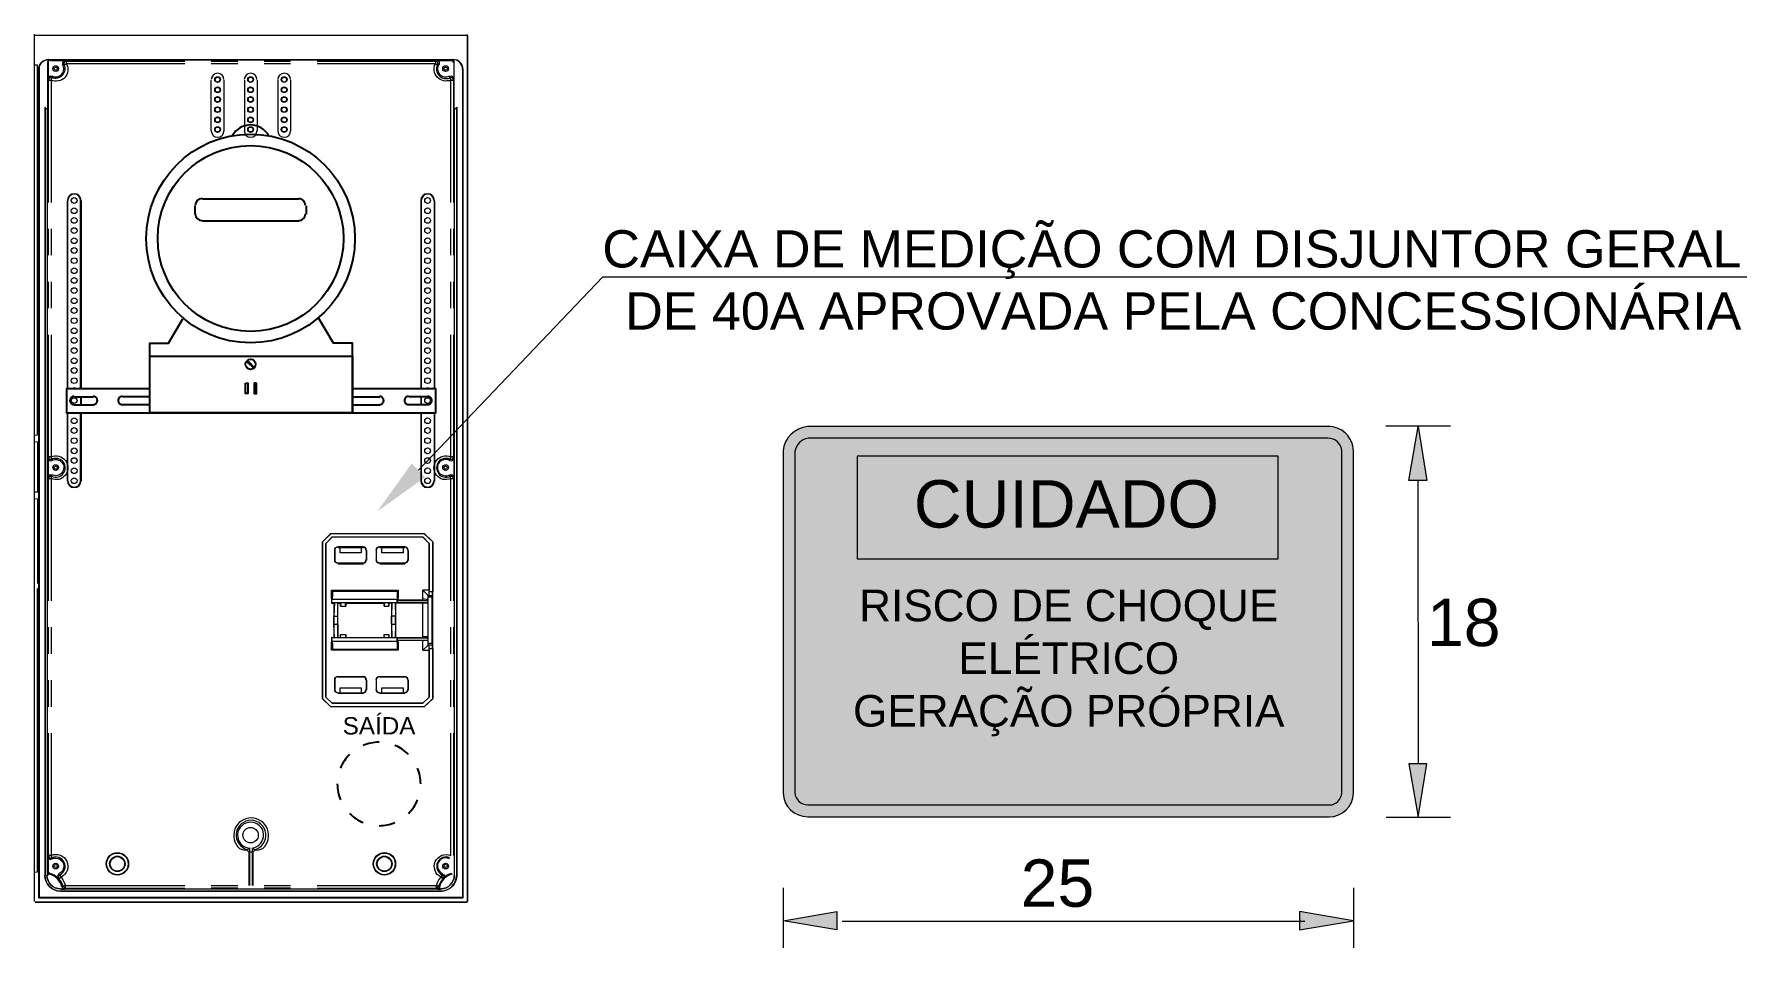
# Model space of a CAD drawing. Header units: millimetres. Extents: x 3949 to 6269, y -1969 to -943.
# Drawn here: x 5035.6 to 5185.5, y -1969.4 to -1889.4 of the extents above; entities that cross this region are included whole.
import ezdxf

# ---------------------------------------------------------------- set-up
doc = ezdxf.new("R2010")
doc.units = ezdxf.units.MM
doc.layers.add('PADRÃO DE ENTRADA', color=7, linetype='Continuous', lineweight=0)
doc.styles.add('ARIAL', font='arial.ttf')
doc.styles.add('PDF Arial', font='arial.ttf')
doc.styles.add('PDF TimesNewRomanPSMT', font='arial.ttf')

msp = doc.modelspace()

# ---------------------------------------------------------------- texts
at = {"layer": 'PADRÃO DE ENTRADA', "color": 7, "lineweight": 0, "insert": (5185.06, -1915.32), "char_height": 3.2603, "attachment_point": 9, "style": 'PDF Arial'}
msp.add_mtext('CAIXA DE MEDIÇÃO COM DISJUNTOR GERAL\\P DE 40A APROVADA PELA CONCESSIONÁRIA', dxfattribs=at)
at = {"layer": 'PADRÃO DE ENTRADA', "lineweight": 0, "attachment_point": 1}
for s, width, heights, insert, char_height, style in [('\\pxqc;{\\C2;\\c2092017;CUIDADO}', 36.6536, [1.57], (5107.66, -1928.45), 4.1466, 'PDF Arial'), ('\\pxqc;{\\H0.66667x;\\C256;\\c0;RISCO DE CHOQUE\\PELÉTRICO\\PGERAÇÃO PRÓPRIA\\H1.5x; }', 47.4759, [18.6], (5102.45, -1938.03), 4.1466, 'PDF Arial'), ('\\pxql;18', 67.37, [0], (5157.54, -1938.82), 4.147, 'ARIAL'), ('\\pxql;25', 67.37, [0], (5121.98, -1961.63), 4.147, 'ARIAL')]:
    msp.add_mtext_dynamic_manual_height_columns(s, width=width, gutter_width=198.67, heights=heights, dxfattribs=dict(at, insert=insert, char_height=char_height, style=style))
at = {"layer": 'PADRÃO DE ENTRADA', "insert": (5062.64, -1949.95), "char_height": 1.519, "attachment_point": 4, "style": 'PDF TimesNewRomanPSMT'}
msp.add_mtext('SAÍDA', dxfattribs=at)

# ---------------------------------------------------------------- hatches: boundary and pattern name
at = {"layer": 'PADRÃO DE ENTRADA', "lineweight": 0}
h = msp.add_hatch(color=256, dxfattribs=at)
h.dxf.hatch_style = 1
edge = h.paths.add_edge_path()
edge.add_arc((5148.92, -1925.94), 2.19, 1.5279, 91.5282)
edge.add_line((5148.86, -1923.75), (5103.31, -1923.75))
edge.add_arc((5103.58, -1926.15), 2.42, 96.3973, 173.6024)
edge.add_line((5101.18, -1925.88), (5101.18, -1955.83))
edge.add_arc((5103.34, -1955.73), 2.16, 182.4237, 270.2616)
edge.add_line((5103.35, -1957.9), (5148.98, -1957.9))
edge.add_arc((5149, -1955.78), 2.12, 269.6245, 358.8061)
edge.add_line((5151.11, -1955.83), (5151.11, -1925.88))
at = {"layer": 'PADRÃO DE ENTRADA', "lineweight": 0, "true_color": 0xf1eb1f}
h = msp.add_hatch(color=2, dxfattribs=at)
h.dxf.hatch_style = 1
edge = h.paths.add_edge_path()
edge.add_arc((5148.92, -1925.94), 1.15, 2.1054, 92.1058)
edge.add_line((5148.88, -1924.78), (5103.38, -1924.78))
edge.add_arc((5103.58, -1926.15), 1.38, 98.4711, 171.5285)
edge.add_line((5102.22, -1925.94), (5102.22, -1955.8))
edge.add_arc((5103.34, -1955.73), 1.13, 183.3575, 270.3624)
edge.add_line((5103.35, -1956.86), (5148.99, -1956.86))
edge.add_arc((5149, -1955.78), 1.08, 269.4744, 358.3289)
edge.add_line((5150.08, -1955.81), (5150.08, -1925.89))
at = {"layer": 'PADRÃO DE ENTRADA', "lineweight": 0, "true_color": 0x000000}
h = msp.add_hatch(color=18, dxfattribs=at)
h.dxf.hatch_style = 1
h.paths.add_polyline_path([(5144.51, -1926.34), (5107.66, -1926.34), (5107.66, -1935.32), (5144.51, -1935.32)])

# ---------------------------------------------------------------- linework, layer by layer
at = {"layer": 'PADRÃO DE ENTRADA', "lineweight": 0}
for p, q in [((5069.27, -1927.58), (5085.42, -1910.65)), ((5085.42, -1910.65), (5185.53, -1910.65))]:
    msp.add_line(p, q, dxfattribs=at)
at = {"layer": 'PADRÃO DE ENTRADA', "lineweight": 15}
for points in [[(5035.64, -1889.43, 0.414215), (5035.7, -1889.49, 0.414215), (5035.64, -1889.55)], [(5072.22, -1891.7), (5037.04, -1891.7, 0.414213), (5036.84, -1891.94)], [(5037.19, -1928), (5037.08, -1928), (5036.96, -1928), (5036.88, -1928.08), (5036.88, -1928.19), (5036.88, -1926.53), (5036.88, -1926.65), (5036.96, -1926.72), (5037.08, -1926.76), (5037.19, -1926.72, -1.671857), (5037.18, -1927.97)], [(5061.83, -1940.33, 0.011486), (5061.83, -1940.67, 0.011486), (5061.83, -1941)], [(5062.2, -1941, 0.011486), (5062.21, -1940.67, 0.011486), (5062.2, -1940.33)], [(5066.89, -1940.33, 0.011486), (5066.88, -1940.67, 0.011486), (5066.89, -1941)], [(5067.26, -1941, 0.011486), (5067.27, -1940.67, 0.011486), (5067.26, -1940.33)], [(5037.04, -1962.87), (5036.92, -1962.79), (5036.88, -1962.67), (5036.88, -1961.4), (5036.88, -1961.52), (5036.96, -1961.59), (5037.08, -1961.63), (5037.19, -1961.59, -1.055241), (5037.79, -1962.88)], [(5072.64, -1963.03, -0.414101), (5071.25, -1964.41), (5037.97, -1964.41)]]:
    msp.add_lwpolyline(points, format="xyb", dxfattribs=at)
for points in [[(5035.65, -1889.58), (5035.65, -1965.3)], [(5035.73, -1889.5), (5073.53, -1889.5)], [(5073.57, -1965.3), (5073.57, -1889.58), (5073.57, -1965.3)], [(5073.57, -1889.58), (5073.57, -1965.3)], [(5035.65, -1924.52), (5035.92, -1924.49), (5035.92, -1892.13), (5035.65, -1892.13)], [(5036.03, -1892.55), (5036.03, -1964.99)], [(5036.03, -1892.55), (5036.03, -1892.55)], [(5036.07, -1892.28), (5036.07, -1964.95)], [(5036.81, -1891.9), (5036.81, -1896.03)], [(5037.19, -1893.13), (5037.08, -1893.09), (5036.96, -1893.13), (5036.88, -1893.21), (5036.88, -1893.32), (5036.88, -1891.97)], [(5072.33, -1891.66), (5036.92, -1891.66)], [(5037.08, -1891.74), (5038.35, -1891.74), (5038.24, -1891.78), (5038.16, -1891.86), (5038.12, -1891.97), (5038.16, -1892.09)], [(5071.1, -1892.09), (5071.1, -1891.97), (5071.1, -1891.86), (5071.02, -1891.78), (5070.9, -1891.74), (5072.14, -1891.74)], [(5072.37, -1891.97), (5072.37, -1893.32), (5072.33, -1893.21), (5072.25, -1893.13), (5072.14, -1893.09), (5072.02, -1893.13)], [(5072.41, -1896.03), (5072.41, -1891.9)], [(5073.14, -1892.28), (5073.14, -1964.95), (5073.18, -1964.99), (5073.18, -1892.55)], [(5051.13, -1897.92), (5051.13, -1893.44)], [(5052.25, -1893.44), (5052.25, -1897.92)], [(5054.07, -1897.92), (5054.07, -1893.44)], [(5055.15, -1893.44), (5055.15, -1897.92)], [(5057, -1897.92), (5057, -1893.44)], [(5058.08, -1893.44), (5058.08, -1897.92)], [(5036.61, -1895.83), (5036.58, -1895.8), (5036.58, -1963.06)], [(5036.96, -1962.94), (5036.85, -1962.87), (5036.81, -1962.71), (5036.81, -1963.06), (5036.81, -1896.03), (5036.61, -1895.83), (5036.61, -1963.06)], [(5036.81, -1896.03), (5036.81, -1896.03)], [(5072.64, -1895.83), (5072.64, -1895.8), (5072.64, -1963.06), (5072.64, -1895.83), (5072.41, -1896.03), (5072.41, -1963.06)], [(5038.58, -1920.47), (5038.58, -1904.02), (5038.54, -1904.02), (5038.54, -1920.47)], [(5039.7, -1920.47), (5039.7, -1904.02), (5039.74, -1904.02), (5039.74, -1920.47)], [(5069.51, -1904.02), (5069.51, -1904.02)], [(5070.67, -1904.02), (5070.67, -1904.02)], [(5039.7, -1921.16), (5039.7, -1921.86)], [(5039.74, -1921.16), (5039.74, -1921.86)], [(5038.54, -1922.55), (5038.54, -1928.54), (5038.58, -1928.54), (5038.58, -1922.55)], [(5039.74, -1922.55), (5039.74, -1928.54), (5039.7, -1928.54), (5039.7, -1922.55)], [(5035.65, -1925.06), (5035.92, -1925.1), (5035.92, -1929.51), (5035.65, -1929.51)], [(5072.02, -1926.72), (5072.14, -1926.76), (5072.25, -1926.72), (5072.33, -1926.65), (5072.37, -1926.53), (5072.37, -1928.19), (5072.33, -1928.08), (5072.25, -1928), (5072.14, -1928), (5072.02, -1928)], [(5035.65, -1930.05), (5035.92, -1930.08), (5035.92, -1937.5)], [(5061.71, -1933.44), (5061.17, -1933.98), (5061.71, -1933.41)], [(5061.6, -1933.1), (5069.78, -1933.1), (5069.78, -1933.13), (5061.6, -1933.13)], [(5069.67, -1933.44), (5061.71, -1933.44), (5061.71, -1933.41), (5069.67, -1933.41)], [(5069.78, -1933.13), (5070.52, -1933.83), (5069.78, -1933.1)], [(5061.17, -1947.42), (5061.17, -1933.98), (5061.17, -1947.42)], [(5061.94, -1935.45), (5061.94, -1934.6), (5061.94, -1935.45)], [(5064.26, -1934.33), (5064.26, -1934.8), (5062.41, -1934.8), (5062.41, -1934.33)], [(5064.72, -1935.45), (5064.72, -1934.6), (5064.72, -1935.45)], [(5067.93, -1934.33), (5067.93, -1934.8), (5066.08, -1934.8), (5066.08, -1934.33)], [(5070.48, -1942.87), (5070.52, -1942.87), (5070.21, -1942.87), (5070.21, -1942.9), (5070.09, -1942.9), (5069.67, -1943.33), (5070.21, -1943.33), (5070.21, -1947.42), (5070.21, -1943.17), (5070.52, -1943.17), (5070.52, -1947.54), (5070.52, -1947.58), (5070.52, -1933.83), (5070.52, -1938.23), (5070.21, -1938.23), (5070.21, -1933.98), (5070.21, -1938.08), (5069.67, -1938.08)], [(5035.65, -1962.75), (5035.92, -1962.71), (5035.92, -1937.92)], [(5061.67, -1938.77), (5061.67, -1938.08), (5067.5, -1938.08), (5067.5, -1938.77)], [(5061.71, -1938.73), (5061.67, -1938.77), (5061.67, -1939.2), (5061.71, -1939.16), (5061.91, -1939.16), (5062.21, -1939.16), (5062.48, -1939.16), (5062.87, -1939.16), (5066.31, -1939.16), (5066.65, -1939.16), (5066.96, -1939.16), (5067.23, -1939.16), (5067.43, -1939.16), (5067.43, -1938.97), (5067.5, -1938.93), (5067.5, -1938.77), (5067.43, -1938.73)], [(5061.67, -1939.2), (5061.87, -1939.2), (5061.91, -1939.16), (5061.87, -1940.36), (5062.21, -1940.36), (5062.21, -1939.16), (5062.21, -1939.2), (5062.45, -1939.2), (5062.48, -1939.16), (5062.45, -1939.47), (5062.91, -1939.47), (5062.87, -1939.16), (5062.91, -1939.2), (5066.27, -1939.2), (5066.31, -1939.16), (5066.27, -1939.47), (5066.69, -1939.47)], [(5067.43, -1938.66), (5067.43, -1938.15), (5061.75, -1938.15), (5061.75, -1938.66)], [(5061.87, -1939.2), (5061.87, -1942.21), (5061.91, -1942.25), (5061.87, -1941.05), (5062.21, -1941.05), (5062.21, -1942.25), (5062.21, -1942.21), (5062.45, -1942.21), (5062.48, -1942.25), (5062.45, -1941.94), (5062.91, -1941.94), (5062.87, -1942.25), (5062.91, -1942.21), (5066.27, -1942.21), (5066.31, -1942.25), (5066.27, -1941.94), (5066.69, -1941.94), (5066.65, -1942.25), (5066.69, -1942.21), (5066.93, -1942.21), (5066.96, -1942.25), (5066.93, -1941.05), (5067.27, -1941.05), (5067.23, -1942.25), (5067.27, -1942.21), (5069.67, -1942.21), (5069.67, -1939.2), (5067.27, -1939.2), (5067.23, -1939.16), (5067.27, -1940.36), (5066.93, -1940.36), (5066.96, -1939.16), (5066.93, -1939.2), (5066.69, -1939.2)], [(5062.21, -1942.21), (5062.21, -1939.2)], [(5062.45, -1939.47), (5062.45, -1939.2)], [(5062.91, -1939.2), (5062.91, -1939.47)], [(5066.27, -1939.47), (5066.27, -1939.2)], [(5066.93, -1942.21), (5066.93, -1939.2)], [(5067.27, -1939.2), (5067.27, -1942.21)], [(5067.43, -1938.97), (5070.09, -1938.97)], [(5067.43, -1939.16), (5070.09, -1939.16)], [(5067.5, -1938.93), (5069.67, -1938.93), (5069.67, -1938.08), (5070.09, -1938.5), (5070.21, -1938.5), (5070.21, -1938.54), (5070.52, -1938.54), (5070.48, -1938.54)], [(5070.13, -1938.54), (5070.48, -1938.54), (5070.48, -1938.69), (5070.13, -1938.69), (5070.13, -1938.54), (5070.09, -1938.5), (5070.09, -1938.93), (5070.09, -1938.97), (5070.09, -1939.16), (5070.09, -1939.2), (5070.09, -1942.21), (5070.09, -1942.25), (5070.09, -1942.48), (5070.09, -1942.9), (5070.13, -1942.87), (5070.13, -1942.71), (5070.13, -1938.69)], [(5070.13, -1942.71), (5070.48, -1942.71), (5070.48, -1938.69)], [(5070.09, -1942.48), (5067.43, -1942.48), (5067.43, -1942.25), (5067.23, -1942.25), (5066.96, -1942.25), (5066.65, -1942.25), (5066.31, -1942.25), (5062.87, -1942.25), (5062.48, -1942.25), (5062.21, -1942.25), (5061.91, -1942.25), (5061.71, -1942.25), (5061.67, -1942.21), (5061.67, -1942.63), (5061.71, -1942.67)], [(5061.67, -1942.21), (5061.87, -1942.21)], [(5061.75, -1942.75), (5061.75, -1943.25), (5061.75, -1942.52), (5067.43, -1942.52), (5067.43, -1943.25), (5067.43, -1942.75)], [(5062.45, -1942.21), (5062.45, -1941.94)], [(5062.91, -1941.94), (5062.91, -1942.21)], [(5066.27, -1942.21), (5066.27, -1941.94)], [(5066.69, -1941.94), (5066.69, -1942.21)], [(5067.43, -1942.25), (5070.09, -1942.25)], [(5067.43, -1942.67), (5067.5, -1942.63), (5067.5, -1942.48)], [(5069.67, -1943.33), (5069.67, -1942.48)], [(5067.5, -1942.63), (5067.5, -1943.33), (5061.67, -1943.33), (5061.67, -1942.63)], [(5067.43, -1943.25), (5061.75, -1943.25), (5067.43, -1943.25)], [(5070.48, -1942.71), (5070.48, -1942.87), (5070.13, -1942.87)], [(5061.94, -1945.95), (5061.94, -1945.95)], [(5061.94, -1946.8), (5061.94, -1945.95), (5061.94, -1946.8)], [(5062.25, -1945.65), (5062.25, -1945.65)], [(5062.41, -1947.07), (5062.41, -1946.61), (5064.26, -1946.61), (5064.26, -1947.07)], [(5064.72, -1945.95), (5064.72, -1945.95)], [(5064.72, -1946.8), (5064.72, -1946.8)], [(5068.08, -1945.65), (5065.88, -1945.65), (5068.08, -1945.65)], [(5066.08, -1947.07), (5066.08, -1946.61), (5067.93, -1946.61), (5067.93, -1947.07)], [(5060.86, -1947.54), (5061.6, -1948.27), (5060.86, -1947.58)], [(5061.71, -1947.96), (5061.17, -1947.42), (5061.71, -1947.96)], [(5070.52, -1947.58), (5069.78, -1948.27), (5061.6, -1948.27)], [(5061.71, -1947.96), (5069.67, -1947.96), (5061.71, -1947.96)], [(5065.88, -1947.07), (5065.88, -1947.07)], [(5068.08, -1947.07), (5068.08, -1947.07)], [(5070.21, -1947.42), (5069.67, -1947.96), (5070.21, -1947.42)], [(5069.78, -1948.27), (5070.52, -1947.54)], [(5053.6, -1960.67), (5053.95, -1960.78), (5054.3, -1960.82), (5054.3, -1960.78), (5054.49, -1960.63), (5054.49, -1960.97)], [(5054.3, -1960.86), (5054.45, -1960.97), (5054.76, -1960.97), (5054.92, -1960.86)], [(5054.45, -1960.97), (5054.49, -1960.97), (5054.76, -1960.97), (5054.76, -1960.63), (5054.92, -1960.78), (5054.92, -1960.82), (5055.3, -1960.78), (5055.65, -1960.67)], [(5037.81, -1962.91), (5037.73, -1962.98), (5037.7, -1963.06), (5037.7, -1963.18), (5037.73, -1963.29)], [(5071.4, -1962.91), (5071.48, -1962.98), (5071.56, -1963.06), (5071.56, -1963.18), (5071.48, -1963.29)], [(5073.14, -1964.95), (5036.07, -1964.95), (5036.03, -1964.99), (5073.18, -1964.99)], [(5071.13, -1964.06), (5071.06, -1964.18), (5070.94, -1964.22), (5071.25, -1964.22), (5037.97, -1964.22), (5038.31, -1964.22), (5038.16, -1964.18), (5038.08, -1964.06)], [(5071.29, -1964.45), (5037.97, -1964.45)], [(5035.73, -1965.38), (5073.53, -1965.38)]]:
    msp.add_lwpolyline(points, dxfattribs=at)
for points in [[(5036.9, -1891.65, 0.414213), (5036.03, -1892.51, -0.414213)], [(5038.95, -1922.52, 0.467696), (5039.33, -1922.52, -0.416518)], [(5069.88, -1922.52, 0.467696), (5070.26, -1922.52, -0.416518)], [(5062.23, -1934.28, 0.414101), (5061.94, -1934.57, -0.414101)], [(5065.86, -1934.28, 0.414101), (5065.57, -1934.57, -0.414101)], [(5068.35, -1934.57, 0.414101), (5068.06, -1934.28, -0.414101)], [(5061.94, -1935.42, 0.414101), (5062.23, -1935.71, -0.414101)], [(5065.57, -1935.42, 0.414101), (5065.86, -1935.71, -0.414101)], [(5068.06, -1935.71, 0.414101), (5068.35, -1935.42, -0.414101)], [(5062.23, -1945.63, 0.414101), (5061.94, -1945.92, -0.414101)], [(5061.94, -1946.77, 0.414101), (5062.23, -1947.06, -0.414101)], [(5065.86, -1945.63, 0.414101), (5065.57, -1945.92, -0.414101)], [(5065.57, -1946.77, 0.414101), (5065.86, -1947.06, -0.414101)], [(5068.35, -1945.92, 0.414101), (5068.06, -1945.63, -0.414101)], [(5068.06, -1947.06, 0.414101), (5068.35, -1946.77, -0.414101)], [(5036.57, -1963.03, 0.414101), (5037.94, -1964.4, -0.414101)], [(5036.76, -1963.03, 0.41421), (5037.94, -1964.2, -0.41421)], [(5071.23, -1964.2, 0.41421), (5072.41, -1963.03, -0.41421)]]:
    msp.add_lwpolyline(points, format="xyb", close=True, dxfattribs=at)
at = {"layer": 'PADRÃO DE ENTRADA', "lineweight": 0}
for points in [[(5036.88, -1891.97), (5036.81, -1891.9)], [(5037.04, -1891.7), (5037.08, -1891.74)], [(5048.82, -1892.01), (5038.47, -1892.01), (5038.47, -1891.78), (5038.43, -1891.78), (5038.39, -1891.78), (5038.35, -1891.82), (5038.31, -1891.82), (5038.27, -1891.86), (5038.27, -1891.9), (5038.24, -1891.93), (5038.24, -1891.97), (5038.24, -1892.01), (5038.24, -1892.05), (5038.27, -1892.09), (5038.16, -1892.09)], [(5038.35, -1891.74), (5038.47, -1891.78), (5048.82, -1891.78)], [(5051.13, -1891.78), (5053.45, -1891.78)], [(5053.45, -1892.01), (5051.13, -1892.01)], [(5055.77, -1891.78), (5058.08, -1891.78)], [(5058.08, -1892.01), (5055.77, -1892.01)], [(5060.4, -1891.78), (5070.75, -1891.78), (5070.9, -1891.74)], [(5072.14, -1891.74), (5072.22, -1891.7)], [(5072.41, -1891.9), (5072.37, -1891.97)], [(5037.19, -1893.13), (5037.19, -1893.25), (5037.15, -1893.25), (5037.12, -1893.21), (5037.08, -1893.21), (5037.04, -1893.25), (5037, -1893.25), (5036.96, -1893.29), (5036.92, -1893.32), (5036.92, -1893.36), (5036.88, -1893.4), (5036.88, -1893.44), (5037.12, -1893.44), (5037.12, -1904.14)], [(5036.88, -1904.14), (5036.88, -1893.44), (5036.88, -1893.32)], [(5072.1, -1904.14), (5072.1, -1893.44), (5072.33, -1893.44), (5072.33, -1893.4), (5072.33, -1893.36), (5072.29, -1893.32), (5072.29, -1893.29), (5072.25, -1893.29), (5072.22, -1893.25), (5072.18, -1893.25), (5072.14, -1893.21), (5072.1, -1893.21), (5072.06, -1893.25), (5072.02, -1893.25), (5072.02, -1893.13)], [(5072.37, -1893.32), (5072.33, -1893.44), (5072.33, -1904.14)], [(5036.88, -1908.77), (5036.88, -1906.45)], [(5037.12, -1906.45), (5037.12, -1908.77)], [(5072.1, -1908.77), (5072.1, -1906.45)], [(5072.33, -1906.45), (5072.33, -1908.77)], [(5036.88, -1913.4), (5036.88, -1911.09)], [(5037.12, -1911.09), (5037.12, -1913.4)], [(5072.1, -1913.4), (5072.1, -1911.09)], [(5072.33, -1911.09), (5072.33, -1913.4)], [(5036.88, -1926.53), (5036.88, -1926.42), (5036.88, -1915.72)], [(5037.12, -1915.72), (5037.12, -1926.42), (5036.88, -1926.42), (5036.88, -1926.45), (5036.92, -1926.49), (5036.92, -1926.53), (5036.96, -1926.57), (5037, -1926.61), (5037.04, -1926.61), (5037.08, -1926.61), (5037.12, -1926.61), (5037.15, -1926.61), (5037.19, -1926.61), (5037.19, -1926.72)], [(5072.02, -1926.72), (5072.02, -1926.61), (5072.06, -1926.61), (5072.1, -1926.61), (5072.14, -1926.61), (5072.18, -1926.61), (5072.22, -1926.61), (5072.25, -1926.57), (5072.29, -1926.57), (5072.29, -1926.53), (5072.33, -1926.49), (5072.33, -1926.45), (5072.33, -1926.42), (5072.1, -1926.42), (5072.1, -1915.72)], [(5072.33, -1915.72), (5072.33, -1926.42), (5072.37, -1926.53)], [(5037.19, -1928), (5037.19, -1928.12), (5037.15, -1928.12), (5037.12, -1928.12), (5037.08, -1928.12), (5037.04, -1928.12), (5037, -1928.12), (5036.96, -1928.15), (5036.96, -1928.19), (5036.92, -1928.19), (5036.92, -1928.23), (5036.88, -1928.27), (5036.88, -1928.31), (5037.12, -1928.31), (5037.12, -1939)], [(5036.88, -1939), (5036.88, -1928.31), (5036.88, -1928.19)], [(5072.37, -1928.19), (5072.33, -1928.31), (5072.33, -1939)], [(5036.88, -1943.64), (5036.88, -1941.32)], [(5037.12, -1941.32), (5037.12, -1943.64)], [(5072.1, -1943.64), (5072.1, -1941.32)], [(5072.33, -1941.32), (5072.33, -1943.64)], [(5036.88, -1948.27), (5036.88, -1945.95)], [(5037.12, -1945.95), (5037.12, -1948.27)], [(5072.1, -1948.27), (5072.1, -1945.95)], [(5072.33, -1945.95), (5072.33, -1948.27)], [(5036.88, -1961.4), (5036.88, -1961.28), (5036.88, -1950.59)], [(5037.12, -1950.59), (5037.12, -1961.28), (5036.88, -1961.28), (5036.88, -1961.32), (5036.92, -1961.36), (5036.92, -1961.4), (5036.96, -1961.44), (5036.96, -1961.48), (5037, -1961.48), (5037.04, -1961.48), (5037.08, -1961.52), (5037.12, -1961.52), (5037.15, -1961.52), (5037.19, -1961.48), (5037.19, -1961.59)], [(5072.33, -1950.59), (5072.33, -1961.28)], [(5036.58, -1963.06), (5036.61, -1963.06)], [(5036.81, -1962.71), (5036.88, -1962.67)], [(5036.81, -1963.06), (5036.81, -1963.06)], [(5037.04, -1962.87), (5037.04, -1962.91), (5036.96, -1962.94)], [(5038.08, -1964.06), (5038.16, -1963.95), (5038.2, -1963.99), (5038.2, -1964.03), (5038.24, -1964.06), (5038.27, -1964.1), (5038.31, -1964.1), (5038.35, -1964.14), (5038.39, -1964.14), (5038.39, -1963.91), (5038.35, -1963.91), (5038.31, -1963.95), (5038.27, -1963.95), (5038.24, -1963.95), (5038.2, -1963.95), (5038.16, -1963.95), (5038.08, -1963.75), (5037.97, -1963.52), (5037.81, -1963.33), (5037.73, -1963.29)], [(5060.4, -1963.91), (5070.86, -1963.91), (5070.9, -1963.91), (5070.94, -1963.95), (5070.98, -1963.95), (5071.02, -1963.95), (5071.06, -1963.95), (5071.06, -1963.99), (5071.02, -1964.03), (5071.02, -1964.06), (5070.98, -1964.1), (5070.94, -1964.1), (5070.9, -1964.14), (5070.86, -1964.14), (5070.86, -1963.91), (5070.94, -1963.64), (5071.06, -1963.41), (5071.25, -1963.18), (5071.25, -1963.21), (5071.29, -1963.25), (5071.33, -1963.25), (5071.37, -1963.29), (5071.4, -1963.33), (5071.44, -1963.29), (5071.44, -1963.25), (5071.44, -1963.21), (5071.44, -1963.18), (5071.44, -1963.14), (5071.44, -1963.1), (5071.4, -1963.06), (5071.4, -1963.02), (5071.37, -1963.02), (5071.33, -1962.98), (5071.4, -1962.91)], [(5071.48, -1963.29), (5071.4, -1963.33), (5071.25, -1963.52), (5071.13, -1963.75), (5071.06, -1963.95), (5071.13, -1964.06)], [(5037.97, -1964.22), (5037.97, -1964.22)], [(5037.97, -1964.41), (5037.97, -1964.45)], [(5038.31, -1964.22), (5038.39, -1964.14), (5048.82, -1964.14)], [(5051.13, -1963.91), (5053.45, -1963.91)], [(5053.45, -1964.14), (5051.13, -1964.14)], [(5055.77, -1963.91), (5058.08, -1963.91)], [(5058.08, -1964.14), (5055.77, -1964.14)], [(5060.4, -1964.14), (5070.86, -1964.14), (5070.94, -1964.22)], [(5071.25, -1964.22), (5071.25, -1964.22)], [(5071.29, -1964.45), (5071.25, -1964.41)]]:
    msp.add_lwpolyline(points, dxfattribs=at)
for points in [[(5038.27, -1892.09), (5038.31, -1892.09), (5038.31, -1892.05), (5038.35, -1892.05), (5038.39, -1892.05), (5038.43, -1892.01), (5038.47, -1892.01, -0.724436), (5037.12, -1893.44), (5037.12, -1893.4), (5037.15, -1893.36), (5037.15, -1893.32), (5037.19, -1893.29), (5037.19, -1893.25)], [(5071.1, -1892.09), (5070.94, -1892.09), (5070.98, -1892.05), (5070.98, -1892.01), (5070.98, -1891.97), (5070.98, -1891.93), (5070.98, -1891.9), (5070.94, -1891.86), (5070.9, -1891.82), (5070.86, -1891.82), (5070.83, -1891.78), (5070.79, -1891.78), (5070.75, -1891.78), (5070.75, -1892.01), (5070.79, -1892.01), (5070.83, -1892.05), (5070.86, -1892.05), (5070.9, -1892.05), (5070.94, -1892.09, 0.69971), (5072.02, -1893.25), (5072.02, -1893.29), (5072.06, -1893.29), (5072.06, -1893.32), (5072.06, -1893.36), (5072.1, -1893.4), (5072.1, -1893.44, -0.700957), (5070.75, -1892.01), (5060.4, -1892.01)], [(5072.1, -1939), (5072.1, -1928.31, -1.555767), (5072.1, -1926.42), (5072.1, -1926.45), (5072.06, -1926.49), (5072.06, -1926.53), (5072.02, -1926.57), (5072.02, -1926.61, 1.541167), (5072.02, -1928.12), (5072.02, -1928.15), (5072.06, -1928.19), (5072.06, -1928.23), (5072.1, -1928.27), (5072.1, -1928.31), (5072.33, -1928.31), (5072.33, -1928.27), (5072.33, -1928.23), (5072.29, -1928.19), (5072.25, -1928.15), (5072.22, -1928.12), (5072.18, -1928.12), (5072.14, -1928.12), (5072.1, -1928.12), (5072.06, -1928.12), (5072.02, -1928.12), (5072.02, -1928)], [(5072.02, -1961.48, 0.96917), (5071.33, -1962.98), (5071.33, -1963.02), (5071.29, -1963.06), (5071.29, -1963.1), (5071.25, -1963.14), (5071.25, -1963.18, -0.975434), (5072.1, -1961.28), (5072.1, -1950.59)], [(5037.81, -1962.91), (5037.89, -1962.98), (5037.85, -1963.02), (5037.81, -1963.06), (5037.77, -1963.1), (5037.77, -1963.14), (5037.77, -1963.18), (5037.77, -1963.21), (5037.77, -1963.25), (5037.81, -1963.29), (5037.81, -1963.33), (5037.85, -1963.33), (5037.85, -1963.29), (5037.89, -1963.29), (5037.89, -1963.25), (5037.93, -1963.25), (5037.97, -1963.21), (5038, -1963.18), (5037.97, -1963.14), (5037.97, -1963.1), (5037.93, -1963.06), (5037.93, -1963.02), (5037.89, -1963.02), (5037.89, -1962.98, 0.96917), (5037.19, -1961.48), (5037.19, -1961.44), (5037.15, -1961.4), (5037.15, -1961.36), (5037.12, -1961.32), (5037.12, -1961.28, -0.98486), (5038, -1963.18), (5038.16, -1963.41), (5038.27, -1963.64), (5038.39, -1963.91), (5048.82, -1963.91)]]:
    msp.add_lwpolyline(points, format="xyb", dxfattribs=at)
at = {"layer": 'PADRÃO DE ENTRADA', "lineweight": 25}
for points in [[(5049.74, -1905.18), (5049.74, -1904.45)], [(5050.36, -1903.83), (5058.82, -1903.83)], [(5059.43, -1904.45), (5059.43, -1905.18)], [(5058.82, -1905.8), (5050.36, -1905.8)], [(5045.77, -1922.55), (5045.77, -1916.45), (5047.39, -1916.45), (5048.66, -1914.33)], [(5063.49, -1922.55), (5063.49, -1916.45), (5061.83, -1916.45), (5060.55, -1914.29)], [(5054.26, -1918.08), (5054.92, -1918.69)], [(5054.34, -1918), (5054.96, -1918.65)], [(5045.77, -1920.47), (5038.47, -1920.47), (5038.47, -1922.55), (5070.79, -1922.55), (5070.79, -1920.47), (5063.49, -1920.47)], [(5039.16, -1921.16), (5040.82, -1921.16)], [(5045.77, -1921.16), (5043.37, -1921.16)], [(5063.49, -1921.16), (5065.88, -1921.16)], [(5070.09, -1921.16), (5068.43, -1921.16)], [(5039.16, -1921.86), (5040.82, -1921.86)], [(5045.77, -1921.86), (5043.37, -1921.86)], [(5063.49, -1921.86), (5065.88, -1921.86)], [(5070.09, -1921.86), (5068.43, -1921.86)], [(5054.45, -1960.97), (5054.45, -1963.91)], [(5054.76, -1960.97), (5054.76, -1963.91)]]:
    msp.add_lwpolyline(points, dxfattribs=at)
at = {"layer": 'PADRÃO DE ENTRADA', "lineweight": 15}
for points in [[(5069.51, -1904.02), (5069.51, -1920.47)], [(5070.67, -1920.47), (5070.67, -1904.02)], [(5069.51, -1921.16), (5069.51, -1921.86)], [(5069.51, -1928.54), (5069.51, -1922.55)], [(5070.67, -1928.54), (5070.67, -1922.55)], [(5060.86, -1947.54), (5060.86, -1947.58), (5060.86, -1933.83), (5061.6, -1933.1), (5061.6, -1933.13), (5060.86, -1933.83)], [(5069.67, -1933.44), (5069.67, -1933.41), (5070.21, -1933.98)], [(5064.45, -1934.29), (5062.25, -1934.29), (5062.25, -1934.33), (5062.33, -1934.33), (5062.41, -1934.33), (5064.26, -1934.33), (5064.38, -1934.33), (5064.42, -1934.33)], [(5065.57, -1934.6), (5065.57, -1935.45), (5065.61, -1935.45), (5065.61, -1934.6)], [(5068.08, -1934.29), (5065.88, -1934.29), (5065.88, -1934.33), (5065.96, -1934.33), (5066.08, -1934.33), (5067.93, -1934.33), (5068.01, -1934.33), (5068.08, -1934.33)], [(5068.39, -1935.45), (5068.39, -1934.6), (5068.35, -1934.6), (5068.35, -1935.45)], [(5062.25, -1935.72), (5062.25, -1935.76), (5064.45, -1935.76), (5064.42, -1935.72)], [(5065.88, -1935.72), (5065.88, -1935.76), (5068.08, -1935.76), (5068.08, -1935.72)], [(5061.75, -1938.15), (5067.43, -1938.15), (5067.43, -1938.89), (5061.75, -1938.89)], [(5066.69, -1939.47), (5066.65, -1939.16), (5066.69, -1939.2)], [(5064.45, -1945.65), (5062.25, -1945.65), (5064.42, -1945.65)], [(5064.72, -1946.8), (5064.72, -1945.95)], [(5065.61, -1946.8), (5065.61, -1945.95), (5065.57, -1945.95), (5065.57, -1946.8)], [(5068.39, -1945.95), (5068.35, -1945.95), (5068.35, -1946.8), (5068.39, -1946.8)], [(5062.25, -1947.07), (5064.45, -1947.07), (5064.42, -1947.07), (5064.38, -1947.07), (5064.26, -1947.07), (5062.41, -1947.07), (5062.33, -1947.07)], [(5065.88, -1947.07), (5068.08, -1947.07), (5068.01, -1947.07), (5067.93, -1947.07), (5066.08, -1947.07), (5065.96, -1947.07)], [(5035.73, -1965.38), (5073.53, -1965.38)], [(5035.73, -1965.38), (5073.53, -1965.38)]]:
    msp.add_lwpolyline(points, close=True, dxfattribs=at)
at = {"layer": 'PADRÃO DE ENTRADA', "lineweight": 25}
for points in [[(5045.77, -1917.61), (5063.49, -1917.61), (5063.49, -1922.55), (5045.77, -1922.55)], [(5054.14, -1919.97), (5054.34, -1919.97), (5054.34, -1920.86), (5054.14, -1920.86)], [(5055.11, -1919.97), (5054.88, -1919.97), (5054.88, -1920.86), (5055.11, -1920.86)]]:
    msp.add_lwpolyline(points, close=True, dxfattribs=at)
for points in [[(5039.14, -1921.11, 0.414214), (5038.77, -1921.48, 0.414214), (5039.14, -1921.84)], [(5040.8, -1921.84, 0.414214), (5041.17, -1921.48, 0.414214), (5040.8, -1921.11)], [(5043.35, -1921.11, 0.414214), (5042.98, -1921.48, 0.414214), (5043.35, -1921.84)], [(5065.86, -1921.84, 0.414214), (5066.23, -1921.48, 0.414214), (5065.86, -1921.11)], [(5068.41, -1921.11, 0.414214), (5068.04, -1921.48, 0.414214), (5068.41, -1921.84)], [(5070.07, -1921.84, 0.414214), (5070.44, -1921.48, 0.414214), (5070.07, -1921.11)]]:
    msp.add_lwpolyline(points, format="xyb", dxfattribs=at)
at = {"layer": 'PADRÃO DE ENTRADA', "lineweight": 0}
for points in [[(5151.11, -1925.88, 0.414215), (5148.86, -1923.75), (5103.31, -1923.75, 0.35022), (5101.18, -1925.88), (5101.18, -1955.83, 0.403204), (5103.35, -1957.9), (5148.98, -1957.9, 0.410037), (5151.11, -1955.83)], [(5150.08, -1925.89, 0.414216), (5148.88, -1924.78), (5103.38, -1924.78, 0.330028), (5102.22, -1925.94), (5102.22, -1955.8, 0.398984), (5103.35, -1956.86), (5148.99, -1956.86, 0.40837), (5150.08, -1955.81)], [(5037.12, -1928.31), (5037.12, -1928.27), (5037.15, -1928.23), (5037.15, -1928.19), (5037.19, -1928.19), (5037.19, -1928.15), (5037.19, -1928.12, 1.545983), (5037.19, -1926.61), (5037.19, -1926.57), (5037.19, -1926.53), (5037.15, -1926.53), (5037.15, -1926.49), (5037.12, -1926.45), (5037.12, -1926.42, -1.555767)]]:
    msp.add_lwpolyline(points, format="xyb", close=True, dxfattribs=at)
at = {"layer": 'PADRÃO DE ENTRADA', "color": 150, "lineweight": 0, "true_color": 0x007eff}
for points in [[(5153.95, -1923.68), (5159.59, -1923.68)], [(5156.75, -1928.47), (5156.78, -1953.26)], [(5153.96, -1957.93), (5159.6, -1957.93)], [(5101.18, -1964.12), (5101.18, -1969.36)], [(5151.11, -1964.12), (5151.11, -1969.36)], [(5146.84, -1967.07), (5106.35, -1967.07)]]:
    msp.add_lwpolyline(points, dxfattribs=at)
for points in [[(5157.53, -1928.47), (5155.97, -1928.47), (5156.78, -1923.75)], [(5157.53, -1953.26), (5155.97, -1953.26), (5156.78, -1957.93)], [(5105.9, -1966.19), (5105.9, -1967.8), (5101.18, -1967)], [(5146.39, -1966.19), (5146.39, -1967.8), (5151.11, -1967)]]:
    msp.add_lwpolyline(points, close=True, dxfattribs=at)
at = {"layer": 'PADRÃO DE ENTRADA', "lineweight": 0}
msp.add_lwpolyline([(5144.51, -1926.34), (5107.66, -1926.34), (5107.66, -1935.32), (5144.51, -1935.32)], close=True, dxfattribs=at)
at = {"layer": 'PADRÃO DE ENTRADA', "lineweight": 15}
for centre, radius in [((5037.52, -1892.44), 0.251), ((5037.52, -1892.44), 0.135), ((5071.65, -1892.44), 0.251), ((5071.65, -1892.44), 0.135), ((5051.69, -1893.4), 0.251), ((5051.69, -1894.29), 0.251), ((5051.69, -1893.4), 0.212), ((5051.69, -1894.29), 0.212), ((5054.58, -1893.4), 0.251), ((5054.58, -1894.29), 0.251), ((5054.58, -1893.4), 0.212), ((5054.58, -1894.29), 0.212), ((5057.52, -1893.4), 0.251), ((5057.52, -1894.29), 0.251), ((5057.52, -1893.4), 0.212), ((5057.52, -1894.29), 0.212), ((5051.69, -1895.14), 0.251), ((5051.69, -1896.03), 0.251), ((5051.69, -1895.14), 0.212), ((5051.69, -1896.03), 0.212), ((5054.58, -1895.14), 0.251), ((5054.58, -1896.03), 0.251), ((5054.58, -1895.14), 0.212), ((5054.58, -1896.03), 0.212), ((5057.52, -1895.14), 0.251), ((5057.52, -1896.03), 0.251), ((5057.52, -1895.14), 0.212), ((5057.52, -1896.03), 0.212), ((5051.69, -1896.92), 0.251), ((5051.69, -1897.77), 0.251), ((5051.69, -1896.92), 0.212), ((5051.69, -1897.77), 0.212), ((5054.58, -1896.92), 0.251), ((5054.58, -1897.77), 0.251), ((5054.58, -1896.92), 0.212), ((5054.58, -1897.77), 0.212), ((5057.52, -1896.92), 0.251), ((5057.52, -1897.77), 0.251), ((5057.52, -1896.92), 0.212), ((5057.52, -1897.77), 0.212), ((5039.14, -1903.98), 0.251), ((5039.14, -1903.98), 0.251), ((5039.14, -1904.87), 0.251), ((5039.14, -1904.87), 0.251), ((5070.07, -1903.98), 0.251), ((5070.07, -1903.98), 0.251), ((5070.07, -1904.87), 0.251), ((5070.07, -1904.87), 0.251), ((5039.14, -1905.72), 0.251), ((5039.14, -1905.72), 0.251), ((5039.14, -1906.61), 0.251), ((5039.14, -1906.61), 0.251), ((5070.07, -1905.72), 0.251), ((5070.07, -1905.72), 0.251), ((5070.07, -1906.61), 0.251), ((5070.07, -1906.61), 0.251), ((5039.14, -1907.5), 0.251), ((5039.14, -1907.5), 0.251), ((5070.07, -1907.5), 0.251), ((5070.07, -1907.5), 0.251), ((5039.14, -1908.35), 0.251), ((5039.14, -1908.35), 0.251), ((5039.14, -1909.24), 0.251), ((5039.14, -1909.24), 0.251), ((5070.07, -1908.35), 0.251), ((5070.07, -1908.35), 0.251), ((5070.07, -1909.24), 0.251), ((5070.07, -1909.24), 0.251), ((5039.14, -1910.12), 0.251), ((5039.14, -1910.12), 0.251), ((5039.14, -1910.97), 0.251), ((5039.14, -1910.97), 0.251), ((5070.07, -1910.12), 0.251), ((5070.07, -1910.12), 0.251), ((5070.07, -1910.97), 0.251), ((5070.07, -1910.97), 0.251), ((5039.14, -1911.86), 0.251), ((5039.14, -1911.86), 0.251), ((5039.14, -1912.75), 0.251), ((5039.14, -1912.75), 0.251), ((5070.07, -1911.86), 0.251), ((5070.07, -1911.86), 0.251), ((5070.07, -1912.75), 0.251), ((5070.07, -1912.75), 0.251), ((5039.14, -1913.6), 0.251), ((5039.14, -1913.6), 0.251), ((5070.07, -1913.6), 0.251), ((5070.07, -1913.6), 0.251), ((5039.14, -1914.49), 0.251), ((5039.14, -1914.49), 0.251), ((5039.14, -1915.37), 0.251), ((5039.14, -1915.37), 0.251), ((5070.07, -1914.49), 0.251), ((5070.07, -1914.49), 0.251), ((5070.07, -1915.37), 0.251), ((5070.07, -1915.37), 0.251), ((5039.14, -1916.22), 0.251), ((5039.14, -1916.22), 0.251), ((5039.14, -1917.11), 0.251), ((5039.14, -1917.11), 0.251), ((5070.07, -1916.22), 0.251), ((5070.07, -1916.22), 0.251), ((5070.07, -1917.11), 0.251), ((5070.07, -1917.11), 0.251), ((5039.14, -1918), 0.251), ((5039.14, -1918), 0.251), ((5070.07, -1918), 0.251), ((5070.07, -1918), 0.251), ((5039.14, -1918.85), 0.251), ((5039.14, -1918.85), 0.251), ((5039.14, -1919.74), 0.251), ((5039.14, -1919.74), 0.251), ((5070.07, -1918.85), 0.251), ((5070.07, -1918.85), 0.251), ((5070.07, -1919.74), 0.251), ((5070.07, -1919.74), 0.251), ((5039.14, -1921.48), 0.251), ((5039.14, -1921.48), 0.251), ((5070.07, -1921.48), 0.251), ((5070.07, -1921.48), 0.251), ((5039.14, -1923.25), 0.251), ((5039.14, -1923.25), 0.251), ((5070.07, -1923.25), 0.251), ((5070.07, -1923.25), 0.251), ((5039.14, -1924.1), 0.251), ((5039.14, -1924.1), 0.251), ((5070.07, -1924.1), 0.251), ((5070.07, -1924.1), 0.251), ((5039.14, -1924.99), 0.251), ((5039.14, -1924.99), 0.251), ((5039.14, -1925.88), 0.251), ((5039.14, -1925.88), 0.251), ((5070.07, -1924.99), 0.251), ((5070.07, -1924.99), 0.251), ((5070.07, -1925.88), 0.251), ((5070.07, -1925.88), 0.251), ((5037.52, -1927.35), 0.251), ((5037.52, -1927.35), 0.135), ((5039.14, -1926.73), 0.251), ((5039.14, -1926.73), 0.251), ((5039.14, -1927.62), 0.251), ((5039.14, -1927.62), 0.251), ((5070.07, -1926.73), 0.251), ((5070.07, -1926.73), 0.251), ((5070.07, -1927.62), 0.251), ((5070.07, -1927.62), 0.251), ((5071.65, -1927.35), 0.251), ((5071.65, -1927.35), 0.135), ((5039.14, -1928.5), 0.251), ((5039.14, -1928.5), 0.251), ((5070.07, -1928.5), 0.251), ((5070.07, -1928.5), 0.251), ((5054.58, -1959.51), 0.676), ((5054.58, -1959.51), 0.676), ((5037.52, -1962.21), 0.251), ((5042.92, -1962.02), 0.985), ((5042.92, -1962.02), 0.946), ((5042.92, -1962.02), 0.676), ((5042.92, -1962.02), 0.637), ((5066.29, -1962.02), 0.985), ((5066.29, -1962.02), 0.946), ((5066.29, -1962.02), 0.676), ((5066.29, -1962.02), 0.637), ((5071.65, -1962.21), 0.251), ((5037.52, -1962.21), 0.135), ((5071.65, -1962.21), 0.135)]:
    msp.add_circle(centre, radius, dxfattribs=at)
at = {"layer": 'PADRÃO DE ENTRADA', "lineweight": 25}
for centre, radius in [((5054.58, -1907.3), 9.13), ((5054.58, -1907.3), 8.13), ((5054.58, -1918.31), 0.444)]:
    msp.add_circle(centre, radius, dxfattribs=at)
at = {"layer": 'PADRÃO DE ENTRADA', "lineweight": 15}
for centre, radius, start, end in [((5035.7, -1889.54), 0.0579, 89.9999, 180.0001), ((5073.51, -1889.54), 0.0579, 359.9999, 90.0001), ((5073.51, -1889.55), 0.0579, 359.9999, 90.0001), ((5037.02, -1891.86), 0.212, 90.0001, 179.9999), ((5037.52, -1892.44), 0.83, 246.0937, 27.9929), ((5037.52, -1892.44), 0.714, 241.7703, 32.9427), ((5051.69, -1893.4), 0.56, 0, 180), ((5054.58, -1893.4), 0.56, 0, 180), ((5057.52, -1893.4), 0.56, 0, 180), ((5071.65, -1892.44), 0.714, 147.0573, 298.2297), ((5072.12, -1891.94), 0.212, 0.0001, 89.9999), ((5072.19, -1891.86), 0.212, 0.0001, 89.9999), ((5072.27, -1892.51), 0.869, 0, 90), ((5072.31, -1892.51), 0.869, 0, 90), ((5051.69, -1897.88), 0.56, 180, 360), ((5054.58, -1897.88), 0.56, 180, 360), ((5057.52, -1897.88), 0.56, 180, 360), ((5039.14, -1903.98), 0.599, 0, 180), ((5039.14, -1903.98), 0.56, 0, 180), ((5070.07, -1903.98), 0.599, 0, 180), ((5070.07, -1903.98), 0.56, 0, 180), ((5039.14, -1920.63), 0.251, 49.1968, 130.8032), ((5039.14, -1920.63), 0.251, 56.2665, 123.7335), ((5070.07, -1920.63), 0.251, 49.1968, 130.8032), ((5070.07, -1920.63), 0.251, 56.2665, 123.7335), ((5071.65, -1927.35), 0.714, 61.7704, 298.2296), ((5039.14, -1928.5), 0.599, 180, 360), ((5039.14, -1928.5), 0.56, 180, 360), ((5070.07, -1928.5), 0.599, 180, 360), ((5070.07, -1928.5), 0.56, 180, 360), ((5064.39, -1934.57), 0.29, 0.011, 89.989), ((5064.43, -1934.57), 0.29, 0.011, 89.989), ((5064.39, -1935.42), 0.29, 270.011, 359.989), ((5064.43, -1935.42), 0.29, 270.011, 359.989), ((5064.39, -1945.92), 0.29, 0.011, 89.989), ((5064.39, -1946.77), 0.29, 270.011, 359.989), ((5064.43, -1945.92), 0.29, 0.011, 89.989), ((5064.43, -1946.77), 0.29, 270.011, 359.989), ((5054.58, -1959.51), 1.14, 277.0916, 262.9084), ((5071.65, -1962.21), 0.714, 61.7701, 247.9287), ((5036.63, -1964.34), 1.45, 12.3928, 77.6072), ((5036.63, -1964.34), 1.53, 45.1154, 75.8274), ((5072.54, -1964.34), 1.45, 102.3928, 167.6072), ((5071.23, -1963.03), 1.37, 270.011, 359.989), ((5072.54, -1964.34), 1.53, 104.1726, 134.8846), ((5073.51, -1965.26), 0.0579, 269.9999, 0.0001)]:
    msp.add_arc(centre, radius, start, end, dxfattribs=at)
at = {"layer": 'PADRÃO DE ENTRADA', "lineweight": 25}
for centre, radius, start, end in [((5054.58, -1899.2), 1.83, 28.5973, 151.2049), ((5050.34, -1904.41), 0.599, 90, 180), ((5058.79, -1904.41), 0.599, 0, 90), ((5050.34, -1905.14), 0.599, 180, 270), ((5058.79, -1905.14), 0.599, 270, 360), ((5065.82, -1955.03), 3.65, 90, 112.5001), ((5065.82, -1955.03), 3.65, 134.9999, 157.5002), ((5065.82, -1955.03), 3.65, 44.9999, 67.5002), ((5065.82, -1955.03), 3.65, 0, 22.5001), ((5065.82, -1955.03), 3.65, 180, 202.5001), ((5065.82, -1955.03), 3.65, 314.9999, 337.5002), ((5065.82, -1955.03), 3.65, 224.9999, 247.5002), ((5065.82, -1955.03), 3.65, 270, 292.5001)]:
    msp.add_arc(centre, radius, start, end, dxfattribs=at)
at = {"layer": 'PADRÃO DE ENTRADA', "lineweight": 0}
for centre, radius, start, end in [((5054.63, -1959.53), 1.53, 311.9335, 228.0665), ((5054.62, -1959.51), 1.3, 283.233, 255.8899)]:
    msp.add_arc(centre, radius, start, end, dxfattribs=at)
at = {"layer": 'PADRÃO DE ENTRADA', "lineweight": 15}
for points in [[(5070.17, -1938.04), (5070.17, -1938.29), (5070.17, -1938.48), (5070.18, -1938.49)], [(5061.69, -1938.68), (5061.7, -1938.68), (5061.71, -1938.65), (5061.71, -1938.62)], [(5061.69, -1939.14), (5061.7, -1939.14), (5061.71, -1939.01), (5061.71, -1938.85)], [(5067.39, -1938.62), (5067.39, -1938.65), (5067.39, -1938.68), (5067.4, -1938.68)], [(5067.39, -1938.85), (5067.39, -1939.01), (5067.39, -1939.14), (5067.4, -1939.14)], [(5070.09, -1938.89), (5070.09, -1938.88), (5069.89, -1938.87), (5069.64, -1938.87)], [(5069.64, -1939.18), (5069.89, -1939.18), (5070.09, -1939.17), (5070.09, -1939.16)], [(5070.17, -1938.2), (5070.17, -1938.35), (5070.17, -1938.48), (5070.18, -1938.49)], [(5070.49, -1938.49), (5070.5, -1938.48), (5070.51, -1938.35), (5070.51, -1938.2)], [(5061.71, -1942.48), (5061.71, -1942.32), (5061.7, -1942.19), (5061.69, -1942.19)], [(5067.4, -1942.19), (5067.39, -1942.19), (5067.39, -1942.32), (5067.39, -1942.48)], [(5070.09, -1942.17), (5070.09, -1942.16), (5069.89, -1942.15), (5069.64, -1942.15)], [(5061.71, -1942.71), (5061.71, -1942.68), (5061.7, -1942.66), (5061.69, -1942.66)], [(5067.4, -1942.66), (5067.39, -1942.66), (5067.39, -1942.68), (5067.39, -1942.71)], [(5070.18, -1942.85), (5070.17, -1942.85), (5070.17, -1942.98), (5070.17, -1943.14)], [(5070.18, -1942.85), (5070.17, -1942.85), (5070.17, -1943.05), (5070.17, -1943.29)], [(5070.51, -1943.14), (5070.51, -1942.98), (5070.5, -1942.85), (5070.49, -1942.85)], [(5054.27, -1960.82), (5054.27, -1960.84), (5054.28, -1960.86), (5054.28, -1960.86)], [(5054.9, -1960.86), (5054.9, -1960.86), (5054.91, -1960.84), (5054.91, -1960.82)]]:
    msp.add_open_spline(points, degree=3, dxfattribs=at)
at = {"layer": 'PADRÃO DE ENTRADA', "color": 150, "lineweight": 0, "true_color": 0x007eff, "transparency": 33554559}
for points in [[(5157.53, -1928.47), (5155.97, -1928.47), (5156.78, -1923.75)], [(5157.53, -1953.26), (5155.97, -1953.26), (5156.78, -1957.93)], [(5105.9, -1966.19), (5105.9, -1967.8), (5101.18, -1967)], [(5146.39, -1966.19), (5146.39, -1967.8), (5151.11, -1967)]]:
    msp.add_solid(points, dxfattribs=at)
at = {"layer": 'PADRÃO DE ENTRADA', "color": 18, "lineweight": 0, "true_color": 0x000000, "transparency": 33554559}
msp.add_solid([(5069.86, -1928.19), (5065.69, -1931.16), (5068.68, -1926.98)], dxfattribs=at)

msp.set_redraw_order([(e.dxf.handle, doc.entitydb.next_handle()) for e in msp.query("TEXT MTEXT ATTDEF DIMENSION ARC_DIMENSION")])  # texts and dimensions are drawn at this point

doc.saveas('drawing.dxf')
